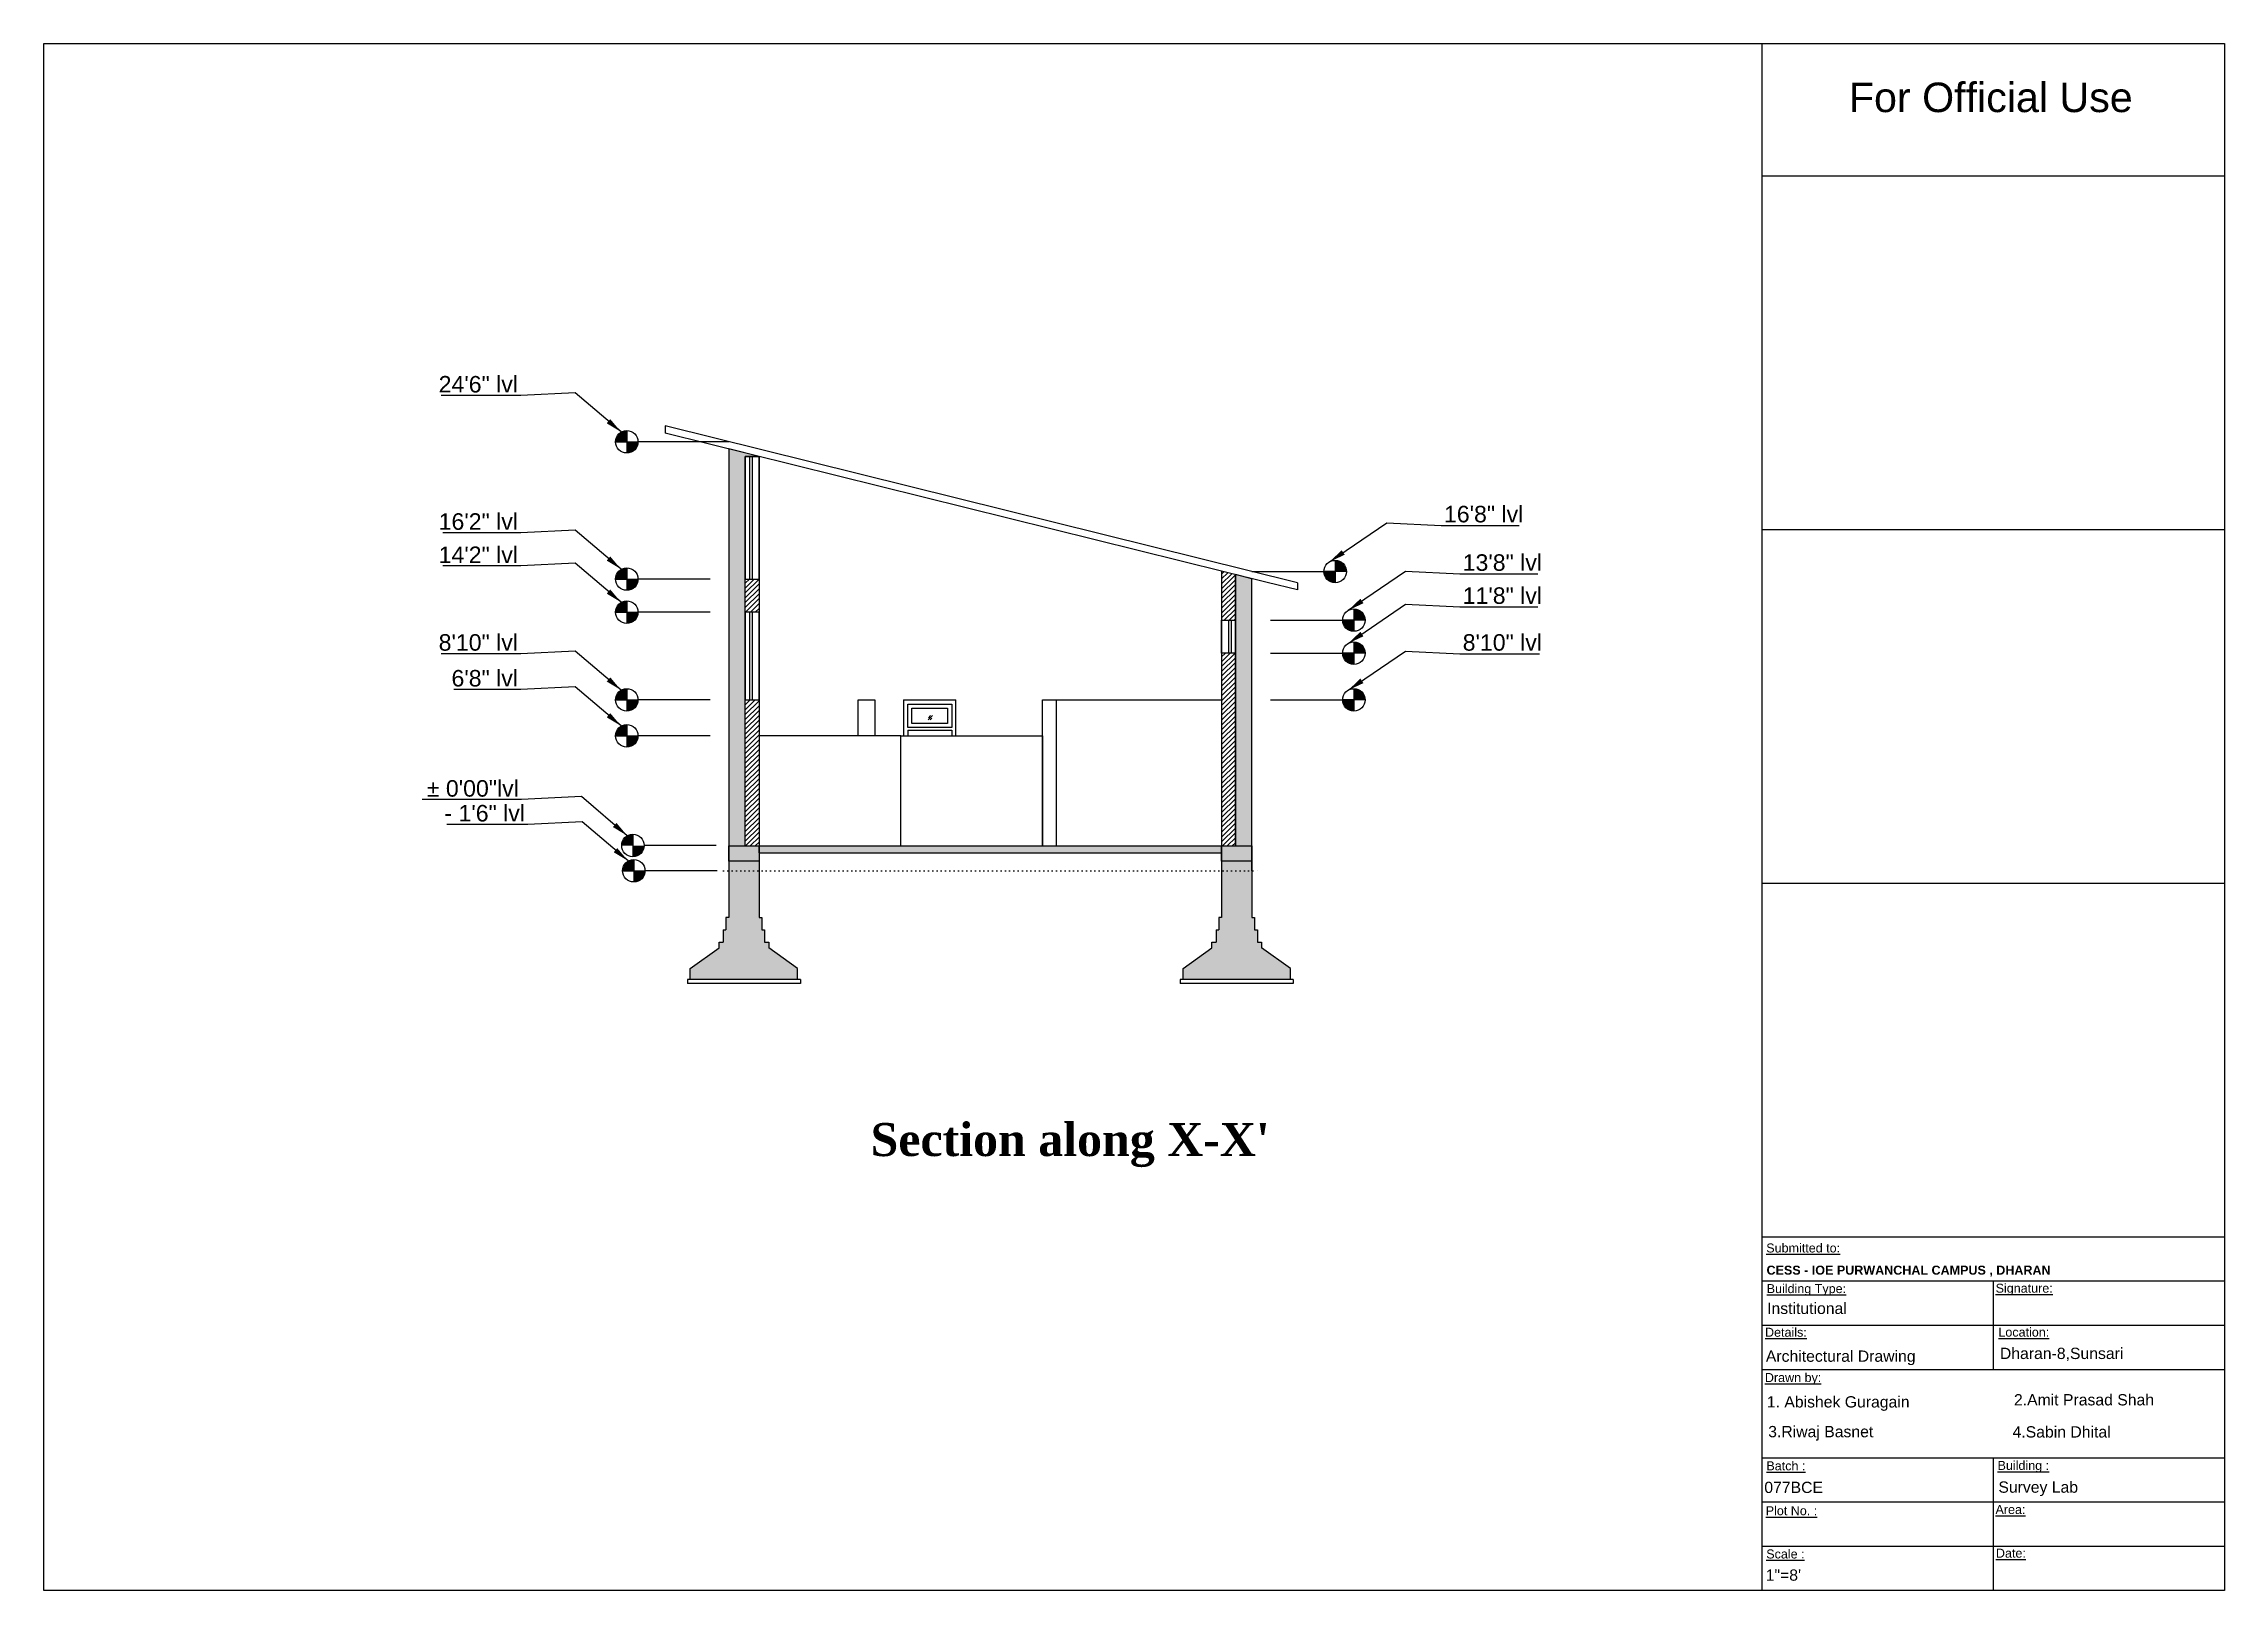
# Model space of a CAD drawing. Header units: inches. Extents: x -6800 to 96653, y -25814 to 17379.
# Drawn here: x 15429 to 17013, y -10349 to -9226 of the extents above; entities that cross this region are included whole.
import ezdxf

# ---------------------------------------------------------------- set-up
doc = ezdxf.new("R2010")
doc.units = ezdxf.units.IN
doc.header["$MEASUREMENT"] = 0
doc.linetypes.add('ACAD_ISO07W100', pattern=[3, 0, -3])
doc.layers.add('0 @ 1', color=7, linetype='Continuous')
doc.layers.add('doors', color=52, linetype='Continuous')
for name, color, linetype, lineweight in [('furniture', 44, 'Continuous', 15), ('Page Format', 7, 'Continuous', 25), ('section', 24, 'Continuous', 40), ('Win ele', 211, 'Continuous', 15), ('windows', 4, 'Continuous', 13)]:
    doc.layers.add(name, color=color, linetype=linetype, lineweight=lineweight)
doc.styles.get("Standard").update_dxf_attribs({"font": 'arial.ttf'})
doc.dimstyles.get("Standard").update_dxf_attribs({"dimtxt": 7, "dimasz": 4, "dimexe": 2, "dimexo": 2, "dimgap": 2, "dimtad": 1, "dimdec": 0, "dimzin": 0, "dimdsep": 46, "dimlunit": 4, "dimtxsty": 'Standard', "dimblk": 'ARCHTICK', "dimcen": 0.25, "dimclrd": 256, "dimclre": 256, "dimclrt": 256, "dimadec": 0, "dimazin": 0, "dimtfac": 1, "dimtdec": 0, "dimtofl": 0, "dimtmove": 0, "dimatfit": 3, "dimfxl": 1, "dimfxlon": 1, "dimtolj": 1, "dimtzin": 0, "dimlwd": -1, "dimlwe": -1, "dimarcsym": 1})

msp = doc.modelspace()

# ---------------------------------------------------------------- texts
at = {"lineweight": 25, "ltscale": 10, "transparency": 33554687, "char_height": 12}
for s, insert, attachment_point in [('\\A1;24\'6" lvl', (15773.4, -9479.5), 9), ('\\A1;16\'2" lvl', (15773.4, -9579.2), 9), ('\\A1;16\'8" lvl', (16446, -9573.8), 7), ('\\A1;14\'2" lvl', (15773.4, -9603.2), 9), ('\\A1;13\'8" lvl', (16459.6, -9609), 7), ('\\A1;11\'8" lvl', (16459.6, -9633), 7), ('\\A1;8\'10" lvl', (15773.4, -9667), 9), ('\\A1;8\'10" lvl', (16459.6, -9667), 7), ('\\A1;6\'8" lvl', (15773.4, -9693), 9), ('\\A1; ± 0\'00"lvl ', (15774, -9773), 9), ('\\A1;- 1\'6" lvl', (15778.5, -9791), 9)]:
    msp.add_mtext(s, dxfattribs=dict(at, insert=insert, attachment_point=attachment_point))
at = {"lineweight": 25, "transparency": 33554687, "insert": (16029.5, -10009.8), "char_height": 24, "attachment_point": 1}
msp.add_mtext_dynamic_manual_height_columns("{\\fTimes New Roman|b1|i0|c0|p18;Section along X-X'}", width=405.729, gutter_width=1, heights=[0], dxfattribs=at)
at = {"layer": 'Page Format', "attachment_point": 1}
for s, width, gutter_width, insert, char_height in [('For Official Use', 316.816, 107.1, (16740.1, -9254.3), 21.422), ('{\\LSubmitted to:}', 86.411, 1.72, (16680.1, -10097.3), 6.516), ('{\\fArial|b1|i0|c0|p34;CESS - IOE PURWANCHAL CAMPUS , DHARAN}', 231.792, 1.72, (16680.3, -10113.4), 6.516), ('{\\LBuilding Type:}', 86.411, 1.72, (16680.4, -10126.8), 6.516), ('{\\LSignature:}', 86.411, 1.72, (16846.7, -10126.5), 6.516), ('Institutional', 121.163, 41, (16680.7, -10140.3), 8.193), ('{\\LDetails:}', 86.411, 1.72, (16679.2, -10158.5), 6.516), ('{\\LLocation:}', 86.411, 1.72, (16848.7, -10158.4), 6.516), ('Architectural Drawing', 121.163, 41, (16679.8, -10175), 8.193), ('Dharan-8,Sunsari', 121.163, 41, (16849.8, -10173), 8.193), ('{\\LDrawn by:}', 86.411, 1.72, (16679.1, -10191.4), 6.516), ('1. Abishek Guragain', 121.163, 41, (16680.5, -10208.2), 8.193), ('2.Amit Prasad Shah', 121.163, 41, (16860, -10206.7), 8.193), ('3.Riwaj Basnet', 121.163, 41, (16681.5, -10229.8), 8.193), ('4.Sabin Dhital', 121.163, 41, (16859, -10230), 8.193), ('{\\LBatch :}', 86.411, 1.72, (16680.2, -10255.5), 6.516), ('{\\LBuilding :}', 86.411, 1.72, (16848.1, -10255.2), 6.516), ('077BCE', 121.163, 41, (16678.7, -10270.3), 8.19), ('Survey Lab', 121.163, 41, (16848.7, -10270.1), 8.19), ('{\\LPlot No. :}', 86.411, 1.72, (16679.7, -10288.1), 6.516), ('{\\LArea:}', 86.411, 1.72, (16846.6, -10287.2), 6.52), ('{\\LScale :}', 86.411, 1.72, (16680.1, -10319.5), 6.516), ('{\\LDate:}', 86.411, 1.72, (16846.9, -10318.9), 6.52), ('1"=8\'', 121.163, 41, (16679.7, -10334), 8.19)]:
    msp.add_mtext_dynamic_manual_height_columns(s, width=width, gutter_width=gutter_width, heights=[0], dxfattribs=dict(at, insert=insert, char_height=char_height))

# ---------------------------------------------------------------- blocks, each defined once
blk = doc.blocks.new('_ArchTick')
at = {"color": 0, "linetype": 'ByBlock', "const_width": 0.15}
blk.add_lwpolyline([(-0.5, -0.5), (0.5, 0.5)], dxfattribs=at)

# ---------------------------------------------------------------- hatches: boundary and pattern name
at = {"lineweight": 25, "ltscale": 10, "transparency": 33554687}
h = msp.add_hatch(color=0, dxfattribs=at)
h.dxf.hatch_style = 1
h.paths.add_polyline_path([(15852.4, -9506.9, 0.414214), (15844.2, -9515.1), (15852.4, -9515.1)])
h.paths.add_polyline_path([(15860.6, -9515.1), (15852.4, -9515.1), (15852.4, -9523.3, 0.414214)])
at = {"lineweight": 25, "true_color": 0xf8991e, "transparency": 33554534}
h = msp.add_hatch(color=30, dxfattribs=at)
h.dxf.hatch_style = 1
h.paths.add_polyline_path([(15938.5, -9525.8), (15948.5, -9525.8), (15948.5, -9525.8), (15926.5, -9520.3), (15926.5, -9808.6), (15938.5, -9808.6)])
at = {"lineweight": 25, "ltscale": 10, "transparency": 33554687}
h = msp.add_hatch(color=0, dxfattribs=at)
h.dxf.hatch_style = 1
h.paths.add_polyline_path([(15852.4, -9606.6, 0.414214), (15844.2, -9614.8), (15852.4, -9614.8)])
h.paths.add_polyline_path([(15860.6, -9614.8), (15852.4, -9614.8), (15852.4, -9623, 0.414214)])
at = {"lineweight": 25, "transparency": 33554687}
h = msp.add_hatch(dxfattribs=at)
h.set_pattern_fill('ANSI31', color=0, scale=20)
h.set_pattern_definition([(45, (5107.118, -9938.0289), (-1.76776695, 1.76776695), [])])
h.paths.add_polyline_path([(15948.5, -9614.8), (15938.5, -9614.8), (15938.5, -9638.8), (15948.5, -9638.8)])
h.paths.add_polyline_path([(15948.5, -9702.6), (15938.5, -9702.6), (15938.5, -9808.6), (15948.5, -9808.6)])
h.paths.add_polyline_path([(16294.5, -9668.6), (16284.5, -9668.6), (16284.5, -9808.6), (16294.5, -9808.6)])
h.paths.add_polyline_path([(16294.5, -9611.6), (16284.5, -9609.2), (16284.5, -9644.6), (16294.5, -9644.6)])
at = {"lineweight": 25, "ltscale": 10, "transparency": 33554687}
h = msp.add_hatch(color=0, dxfattribs=at)
h.dxf.hatch_style = 1
h.paths.add_polyline_path([(16367, -9601.2), (16367, -9609.4), (16375.2, -9609.4, 0.414214)])
h.paths.add_polyline_path([(16367, -9609.4), (16358.9, -9609.4, 0.414214), (16367, -9617.5)])
h = msp.add_hatch(color=0, dxfattribs=at)
h.dxf.hatch_style = 1
h.paths.add_polyline_path([(15852.4, -9630.6, 0.414214), (15844.2, -9638.8), (15852.4, -9638.8)])
h.paths.add_polyline_path([(15860.6, -9638.8), (15852.4, -9638.8), (15852.4, -9647, 0.414214)])
h = msp.add_hatch(color=0, dxfattribs=at)
h.dxf.hatch_style = 1
h.paths.add_polyline_path([(16380.6, -9636.4), (16380.6, -9644.6), (16388.8, -9644.6, 0.414214)])
h.paths.add_polyline_path([(16380.6, -9644.6), (16372.5, -9644.6, 0.414214), (16380.6, -9652.7)])
h = msp.add_hatch(color=0, dxfattribs=at)
h.dxf.hatch_style = 1
h.paths.add_polyline_path([(16380.6, -9660.4), (16380.6, -9668.6), (16388.8, -9668.6, 0.414214)])
h.paths.add_polyline_path([(16380.6, -9668.6), (16372.5, -9668.6, 0.414214), (16380.6, -9676.7)])
h = msp.add_hatch(color=0, dxfattribs=at)
h.dxf.hatch_style = 1
h.paths.add_polyline_path([(15852.4, -9694.4, 0.414214), (15844.2, -9702.6), (15852.4, -9702.6)])
h.paths.add_polyline_path([(15860.6, -9702.6), (15852.4, -9702.6), (15852.4, -9710.7, 0.414214)])
h = msp.add_hatch(color=0, dxfattribs=at)
h.dxf.hatch_style = 1
h.paths.add_polyline_path([(16380.6, -9694.4), (16380.6, -9702.6), (16388.8, -9702.6, 0.414214)])
h.paths.add_polyline_path([(16380.6, -9702.6), (16372.5, -9702.6, 0.414214), (16380.6, -9710.7)])
h = msp.add_hatch(color=0, dxfattribs=at)
h.dxf.hatch_style = 1
h.paths.add_polyline_path([(15852.4, -9720.4, 0.414214), (15844.2, -9728.6), (15852.4, -9728.6)])
h.paths.add_polyline_path([(15860.6, -9728.6), (15852.4, -9728.6), (15852.4, -9736.7, 0.414214)])
h = msp.add_hatch(color=0, dxfattribs=at)
h.dxf.hatch_style = 1
h.paths.add_polyline_path([(15848.7, -9808.3), (15856.9, -9808.3), (15856.9, -9800.1, 0.414214)])
h.paths.add_polyline_path([(15856.9, -9816.5, 0.414214), (15865.1, -9808.3), (15856.9, -9808.3)])
h = msp.add_hatch(color=0, dxfattribs=at)
h.dxf.hatch_style = 1
h.paths.add_polyline_path([(15849.3, -9826.6), (15857.5, -9826.6), (15857.5, -9818.4, 0.414214)])
h.paths.add_polyline_path([(15857.5, -9834.7, 0.414214), (15865.7, -9826.6), (15857.5, -9826.6)])
at = {"lineweight": 25, "true_color": 0xffffff, "transparency": 33554646}
h = msp.add_hatch(dxfattribs=at)
h.set_pattern_fill('AR-CONC')
h.set_pattern_definition([(50, (-10605.518, -14439.7866), (7.1726018, -0.6275213), [0.75, -8.25]), (355, (-10605.518, -14439.7866), (-1.3875133, 7.5219213), [0.6, -6.6]), (100.451444, (-10604.9205, -14439.839), (5.7850885, 6.8943999), [0.637402, -7.0114211]), (46.1842, (-10605.518, -14437.787), (10.6724133, -1.6551928), [1.125, -12.375]), (96.635635, (-10604.629, -14437.925), (9.3466195, 9.741186), [0.9561034, -10.5171376]), (351.184164, (-10605.518, -14437.787), (9.3466195, 9.741186), [0.9, -9.9]), (21, (-10604.518, -14438.2866), (5.9690705, -4.0261889), [0.75, -8.25]), (326, (-10604.518, -14438.2866), (2.4331533, 7.2515005), [0.6, -6.6]), (71.451445, (-10604.021, -14438.622), (8.4022238, 3.2253115), [0.6374019, -7.0114211]), (37.5, (-10605.5183, -14439.7866), (0.12159855, 3.32893854), [0, -6.52, 0, -6.7, 0, -6.625]), (7.5, (-10605.5183, -14439.7866), (2.63069537, 3.9441171), [0, -3.82, 0, -6.37, 0, -2.525]), (327.5, (-10607.7483, -14439.7866), (5.33822436, -0.22554872), [0, -2.5, 0, -7.8, 0, -10.35]), (317.5, (-10608.7483, -14439.7866), (5.8318617, 1.0010498), [0, -3.25, 0, -5.18, 0, -7.35])])
h.paths.add_polyline_path([(16284.5, -9808.6), (15948.5, -9808.6), (15948.5, -9813.6), (16284.5, -9813.6)])
h.paths.add_polyline_path([(15948.5, -9813.6), (15948.5, -9808.6), (15938.5, -9808.6), (15938.5, -9808.6), (15926.5, -9808.6), (15926.5, -9819.6), (15948.5, -9819.6)])
h.paths.add_polyline_path([(15948.5, -9826.6), (15926.5, -9826.6), (15926.5, -9860.6), (15924.5, -9860.6), (15924.5, -9869.6), (15922.5, -9869.6), (15922.5, -9878.6), (15919.5, -9878.6), (15919.5, -9882.6), (15898.5, -9897.6), (15898.5, -9905.6), (15976.5, -9905.6), (15976.5, -9897.6), (15955.5, -9882.6), (15955.5, -9878.6), (15952.5, -9878.6), (15952.5, -9869.6), (15950.5, -9869.6), (15950.5, -9860.6), (15948.5, -9860.6)])
h.paths.add_polyline_path([(15948.5, -9819.6), (15926.5, -9819.6), (15926.5, -9826.6), (15948.5, -9826.6)])
h.paths.add_polyline_path([(16306.5, -9826.6), (16284.5, -9826.6), (16284.5, -9860.6), (16282.5, -9860.6), (16282.5, -9869.6), (16280.5, -9869.6), (16280.5, -9878.6), (16277.5, -9878.6), (16277.5, -9882.6), (16256.5, -9897.6), (16256.5, -9905.6), (16334.5, -9905.6), (16334.5, -9897.6), (16313.5, -9882.6), (16313.5, -9878.6), (16310.5, -9878.6), (16310.5, -9869.6), (16308.5, -9869.6), (16308.5, -9860.6), (16306.5, -9860.6)])
h.paths.add_polyline_path([(16306.5, -9819.6), (16284.5, -9819.6), (16284.5, -9826.6), (16306.5, -9826.6)])
h.paths.add_polyline_path([(16306.5, -9808.6), (16284.5, -9808.6), (16284.5, -9813.6), (16284.5, -9819.6), (16306.5, -9819.6)])
at = {"layer": 'Win ele', "transparency": 33554526}
h = msp.add_hatch(color=256, dxfattribs=at)
h.dxf.hatch_style = 1
h.paths.add_polyline_path([(16294.5, -9808.6), (16306.5, -9808.6), (16306.5, -9614.6), (16294.5, -9611.6)])

# ---------------------------------------------------------------- linework, layer by layer
for p, q in [((15428.9, -9226), (17012.9, -9226)), ((15428.9, -10349.2), (15428.9, -9226)), ((16676.9, -9226), (16676.9, -9322)), ((17012.9, -9226), (17012.9, -10349.2)), ((16676.9, -9322), (17012.9, -9322)), ((16676.9, -9322), (16676.9, -10349.2)), ((16676.9, -9578.8), (17012.9, -9578.8)), ((16676.9, -9835.6), (17012.9, -9835.6)), ((16676.9, -10092.4), (17012.9, -10092.4)), ((16676.9, -10124.5), (17012.9, -10124.5)), ((16844.9, -10124.5), (16844.9, -10188.7)), ((16676.9, -10156.6), (17012.9, -10156.6)), ((16676.9, -10188.7), (17012.9, -10188.7)), ((16676.9, -10252.9), (17012.9, -10252.9)), ((16844.9, -10252.9), (16844.9, -10349.2)), ((16676.9, -10285), (17012.9, -10285)), ((16676.9, -10317.1), (17012.9, -10317.1)), ((17012.9, -10349.2), (15428.9, -10349.2))]:
    msp.add_line(p, q)
at = {"lineweight": 25, "transparency": 33554687}
for p, q in [((16339.5, -9617.6), (15880.3, -9503.6)), ((15880.3, -9503.6), (15880.3, -9508.9)), ((16317.5, -9617.3), (15880.3, -9508.9)), ((16306.5, -9826.6), (16306.5, -9614.6)), ((16339.5, -9622.6), (16317.5, -9617.3)), ((16339.5, -9617.6), (16339.5, -9622.6)), ((16154.5, -9808.6), (16154.5, -9702.6)), ((16154.5, -9702.6), (16164.5, -9702.6)), ((16164.5, -9808.6), (16164.5, -9702.6)), ((16164.5, -9702.6), (16284.5, -9702.6)), ((16051.5, -9728.6), (15948.5, -9728.6)), ((16051.5, -9808.6), (16051.5, -9728.6)), ((16051.5, -9728.6), (16154.5, -9728.6)), ((16154.5, -9728.6), (16154.5, -9808.6))]:
    msp.add_line(p, q, dxfattribs=at)
at = {"lineweight": 25, "ltscale": 10, "transparency": 33554687}
for p, q in [((15844.2, -9515.1), (15860.6, -9515.1)), ((15852.4, -9506.9), (15852.4, -9523.3)), ((15926.5, -9515.1), (15860.6, -9515.1)), ((15844.2, -9614.8), (15860.6, -9614.8)), ((15852.4, -9606.6), (15852.4, -9623)), ((15912.9, -9614.8), (15860.6, -9614.8)), ((16306.5, -9609.4), (16358.9, -9609.4)), ((16375.2, -9609.4), (16358.9, -9609.4)), ((16367, -9601.2), (16367, -9617.5)), ((15852.4, -9630.6), (15852.4, -9647)), ((15844.2, -9638.8), (15860.6, -9638.8)), ((15912.9, -9638.8), (15860.6, -9638.8)), ((16320.1, -9644.6), (16372.5, -9644.6)), ((16388.8, -9644.6), (16372.5, -9644.6)), ((16380.6, -9636.4), (16380.6, -9652.7)), ((16380.6, -9660.4), (16380.6, -9676.7)), ((16320.1, -9668.6), (16372.5, -9668.6)), ((16388.8, -9668.6), (16372.5, -9668.6)), ((15844.2, -9702.6), (15860.6, -9702.6)), ((15852.4, -9694.4), (15852.4, -9710.7)), ((15912.9, -9702.6), (15860.6, -9702.6)), ((16320.1, -9702.6), (16372.5, -9702.6)), ((16388.8, -9702.6), (16372.5, -9702.6)), ((16380.6, -9694.4), (16380.6, -9710.7)), ((15852.4, -9720.4), (15852.4, -9736.7)), ((15844.2, -9728.6), (15860.6, -9728.6)), ((15912.9, -9728.6), (15860.6, -9728.6)), ((15856.9, -9800.1), (15856.9, -9816.5)), ((15857.5, -9818.4), (15857.5, -9834.7)), ((15917.4, -9808.3), (15865.1, -9808.3)), ((15849.3, -9826.6), (15865.7, -9826.6)), ((15849.3, -9826.6), (15865.7, -9826.6)), ((15918, -9826.6), (15865.7, -9826.6))]:
    msp.add_line(p, q, dxfattribs=at)
at = {"lineweight": 25, "transparency": 33554610}
for p, q in [((15926.5, -9520.4), (15926.5, -9826.6)), ((16306.5, -9826.6), (16306.5, -9614.6)), ((15926.5, -9808.6), (15938.5, -9808.6)), ((16284.5, -9808.6), (16296.5, -9808.6))]:
    msp.add_line(p, q, dxfattribs=at)
at = {"lineweight": 25, "transparency": 33554559}
for p, q in [((16020.5, -9728.6), (16020.5, -9702.6)), ((16020.5, -9702.6), (16032.5, -9702.6)), ((16032.5, -9702.6), (16032.5, -9728.6))]:
    msp.add_line(p, q, dxfattribs=at)
at = {"lineweight": 25, "transparency": 33554687}
for points in [[(15938.5, -9525.8), (15948.5, -9525.8), (15948.5, -9525.8), (15926.5, -9520.3), (15926.5, -9808.6), (15938.5, -9808.6), (15938.5, -9525.8)], [(16306.5, -9614.6), (16294.5, -9611.6), (16294.5, -9808.6), (16306.5, -9808.6), (16306.5, -9614.6)]]:
    msp.add_lwpolyline(points, close=True, dxfattribs=at)
at = {"lineweight": 25, "transparency": 33554585}
msp.add_lwpolyline([(16059.5, -9708.6), (16085.5, -9708.6), (16085.5, -9719.6), (16059.5, -9719.6)], close=True, dxfattribs=at)
at = {"lineweight": 25, "ltscale": 10, "transparency": 33554687}
for centre in [(15852.4, -9515.1), (15852.4, -9614.8), (16367, -9609.4), (15852.4, -9638.8), (16380.6, -9644.6), (16380.6, -9668.6), (15852.4, -9702.6), (16380.6, -9702.6), (15852.4, -9728.6), (15856.9, -9808.3), (15857.5, -9826.6)]:
    msp.add_circle(centre, 8.17, dxfattribs=at)
at = {"layer": 'doors', "lineweight": 25, "transparency": 33554585}
for p, q in [((16053.5, -9702.6), (16053.5, -9728.6)), ((16053.5, -9702.6), (16091.5, -9702.6)), ((16091.5, -9728.6), (16091.5, -9702.6)), ((16056.5, -9724.6), (16056.5, -9728.6)), ((16056.5, -9724.6), (16088.5, -9724.6)), ((16088.5, -9724.6), (16088.5, -9728.6))]:
    msp.add_line(p, q, dxfattribs=at)
msp.add_lwpolyline([(16056.5, -9705.6), (16088.5, -9705.6), (16088.5, -9722.6), (16056.5, -9722.6)], close=True, dxfattribs=at)
at = {"layer": 'furniture', "transparency": 33554687}
for p, q in [((16074.6, -9714), (16071.4, -9717)), ((16073.1, -9714), (16071.5, -9715.5)), ((16073.9, -9715.9), (16072.7, -9717.1))]:
    msp.add_line(p, q, dxfattribs=at)
at = {"layer": 'section', "lineweight": 25, "transparency": 33554687}
for p, q in [((15938.5, -9808.6), (15938.5, -9525.8)), ((15938.5, -9525.8), (15948.5, -9525.8)), ((15948.5, -9525.8), (15948.5, -9808.6)), ((16284.5, -9609.2), (16284.5, -9808.6)), ((16294.5, -9808.6), (16294.5, -9611.6)), ((15938.5, -9808.6), (16294.5, -9808.6)), ((15948.5, -9813.6), (16284.5, -9813.6))]:
    msp.add_line(p, q, dxfattribs=at)
at = {"layer": 'section', "lineweight": 25, "ltscale": 10, "transparency": 33554687}
for p, q in [((15926.5, -9819.6), (15926.5, -9808.6)), ((15926.5, -9808.6), (15948.5, -9808.6)), ((15926.5, -9808.6), (15926.5, -9819.6)), ((15938.5, -9819.6), (15926.5, -9819.6)), ((15948.5, -9819.6), (15926.5, -9819.6)), ((15926.5, -9819.6), (15926.5, -9860.6)), ((15948.5, -9808.6), (15948.5, -9819.6)), ((15948.5, -9808.6), (15948.5, -9819.6)), ((15948.5, -9813.6), (15948.5, -9808.6)), ((15948.5, -9808.6), (16284.5, -9808.6)), ((15948.5, -9813.6), (16284.5, -9813.6)), ((15948.5, -9819.6), (15948.5, -9860.6)), ((16284.5, -9819.6), (16284.5, -9808.6)), ((16284.5, -9808.6), (16306.5, -9808.6)), ((16284.5, -9808.6), (16284.5, -9819.6)), ((16284.5, -9808.6), (16284.5, -9813.6)), ((16296.5, -9819.6), (16284.5, -9819.6)), ((16306.5, -9819.6), (16284.5, -9819.6)), ((16284.5, -9819.6), (16284.5, -9860.6)), ((16306.5, -9808.6), (16306.5, -9819.6)), ((16306.5, -9808.6), (16306.5, -9819.6)), ((16306.5, -9819.6), (16306.5, -9860.6)), ((15926.5, -9860.6), (15924.5, -9860.6)), ((15924.5, -9860.6), (15924.5, -9869.6)), ((15948.5, -9860.6), (15950.5, -9860.6)), ((15950.5, -9860.6), (15950.5, -9869.6)), ((16284.5, -9860.6), (16282.5, -9860.6)), ((16282.5, -9860.6), (16282.5, -9869.6)), ((16306.5, -9860.6), (16308.5, -9860.6)), ((16308.5, -9860.6), (16308.5, -9869.6)), ((15898.5, -9897.6), (15919.5, -9882.6)), ((15919.5, -9882.6), (15919.5, -9878.6)), ((15919.5, -9878.6), (15922.5, -9878.6)), ((15922.5, -9869.6), (15922.5, -9878.6)), ((15922.5, -9869.6), (15924.5, -9869.6)), ((15950.5, -9869.6), (15952.5, -9869.6)), ((15952.5, -9869.6), (15952.5, -9878.6)), ((15952.5, -9878.6), (15955.5, -9878.6)), ((15955.5, -9878.6), (15955.5, -9882.6)), ((15976.5, -9897.6), (15955.5, -9882.6)), ((16256.5, -9897.6), (16277.5, -9882.6)), ((16277.5, -9882.6), (16277.5, -9878.6)), ((16277.5, -9878.6), (16280.5, -9878.6)), ((16280.5, -9869.6), (16280.5, -9878.6)), ((16280.5, -9869.6), (16282.5, -9869.6)), ((16308.5, -9869.6), (16310.5, -9869.6)), ((16310.5, -9869.6), (16310.5, -9878.6)), ((16310.5, -9878.6), (16313.5, -9878.6)), ((16313.5, -9878.6), (16313.5, -9882.6)), ((16334.5, -9897.6), (16313.5, -9882.6)), ((15898.5, -9905.6), (15898.5, -9897.6)), ((15976.5, -9905.6), (15976.5, -9897.6)), ((16256.5, -9905.6), (16256.5, -9897.6)), ((16334.5, -9905.6), (16334.5, -9897.6)), ((15978.5, -9905.6), (15896.5, -9905.6)), ((15896.5, -9905.6), (15896.5, -9908.6)), ((15978.5, -9908.6), (15896.5, -9908.6)), ((15978.5, -9905.6), (15978.5, -9908.6)), ((16336.5, -9905.6), (16254.5, -9905.6)), ((16254.5, -9905.6), (16254.5, -9908.6)), ((16336.5, -9908.6), (16254.5, -9908.6)), ((16336.5, -9905.6), (16336.5, -9908.6))]:
    msp.add_line(p, q, dxfattribs=at)
at = {"layer": 'section', "color": 0, "linetype": 'ACAD_ISO07W100', "lineweight": 25, "transparency": 33554687}
msp.add_line((15922.8, -9826.6), (16311.9, -9826.6), dxfattribs=at)
at = {"layer": 'windows', "lineweight": 25, "transparency": 33554687}
for p, q in [((15938.5, -9525.8), (15938.5, -9614.8)), ((15948.5, -9525.8), (15938.5, -9525.8)), ((15941.5, -9525.8), (15941.5, -9614.8)), ((15943.5, -9525.8), (15943.5, -9614.8)), ((15948.5, -9614.8), (15948.5, -9525.8)), ((15938.5, -9614.8), (15948.5, -9614.8)), ((15938.5, -9638.8), (15938.5, -9702.6)), ((15948.5, -9638.8), (15938.5, -9638.8)), ((15941.5, -9638.8), (15941.5, -9702.6)), ((15943.5, -9638.8), (15943.5, -9702.6)), ((15948.5, -9702.6), (15948.5, -9638.8)), ((16289.5, -9644.6), (16289.5, -9668.6)), ((16291.5, -9644.6), (16291.5, -9668.6)), ((15938.5, -9702.6), (15948.5, -9702.6))]:
    msp.add_line(p, q, dxfattribs=at)
msp.add_lwpolyline([(16284.5, -9644.6), (16294.5, -9644.6), (16294.5, -9668.6), (16284.5, -9668.6)], close=True, dxfattribs=at)

msp.set_redraw_order([(e.dxf.handle, doc.entitydb.next_handle()) for e in msp.query("TEXT MTEXT ATTDEF DIMENSION ARC_DIMENSION")])  # texts and dimensions are drawn at this point

# ---------------------------------------------------------------- leaders
at = {"layer": '0 @ 1', "lineweight": 25, "ltscale": 10, "transparency": 33554687, "annotation_type": 0, "has_hookline": 1}
for points, hookline_direction, text_width in [([(15848.3, -9508), (15815, -9479.6), (15775.4, -9481.5)], 1, 55.9), ([(15848.3, -9607.7), (15815, -9579.3), (15775.4, -9581.2)], 1, 54.6), ([(16362.9, -9602.3), (16404.4, -9573.9), (16444, -9575.8)], 0, 54.6), ([(15848.3, -9631.7), (15815, -9603.3), (15775.4, -9605.2)], 1, 54.6), ([(16376.5, -9637.5), (16418, -9609.1), (16457.6, -9611)], 0, 54.6), ([(16376.5, -9661.5), (16418, -9633.1), (16457.6, -9635)], 0, 54.6), ([(15848.3, -9695.5), (15815, -9667.1), (15775.4, -9669)], 1, 55.8), ([(16376.5, -9695.5), (16418, -9667.1), (16457.6, -9669)], 0, 55.8), ([(15848.3, -9721.5), (15815, -9693.1), (15775.4, -9695)], 1, 46.5), ([(15852.8, -9801.2), (15819.5, -9772.8), (15776, -9775)], 1, 70.3), ([(15853.4, -9819.5), (15820.1, -9791.1), (15780.5, -9793)], 1, 56.8)]:
    msp.add_leader(points, dimstyle='Standard', override={"dimscale": 1, "dimasz": 12, "dimexe": 6, "dimexo": 6, "dimtad": 1, "dimtoh": 0, "dimfxl": 12}, dxfattribs=dict(at, hookline_direction=hookline_direction, text_width=text_width))

doc.saveas('drawing.dxf')
